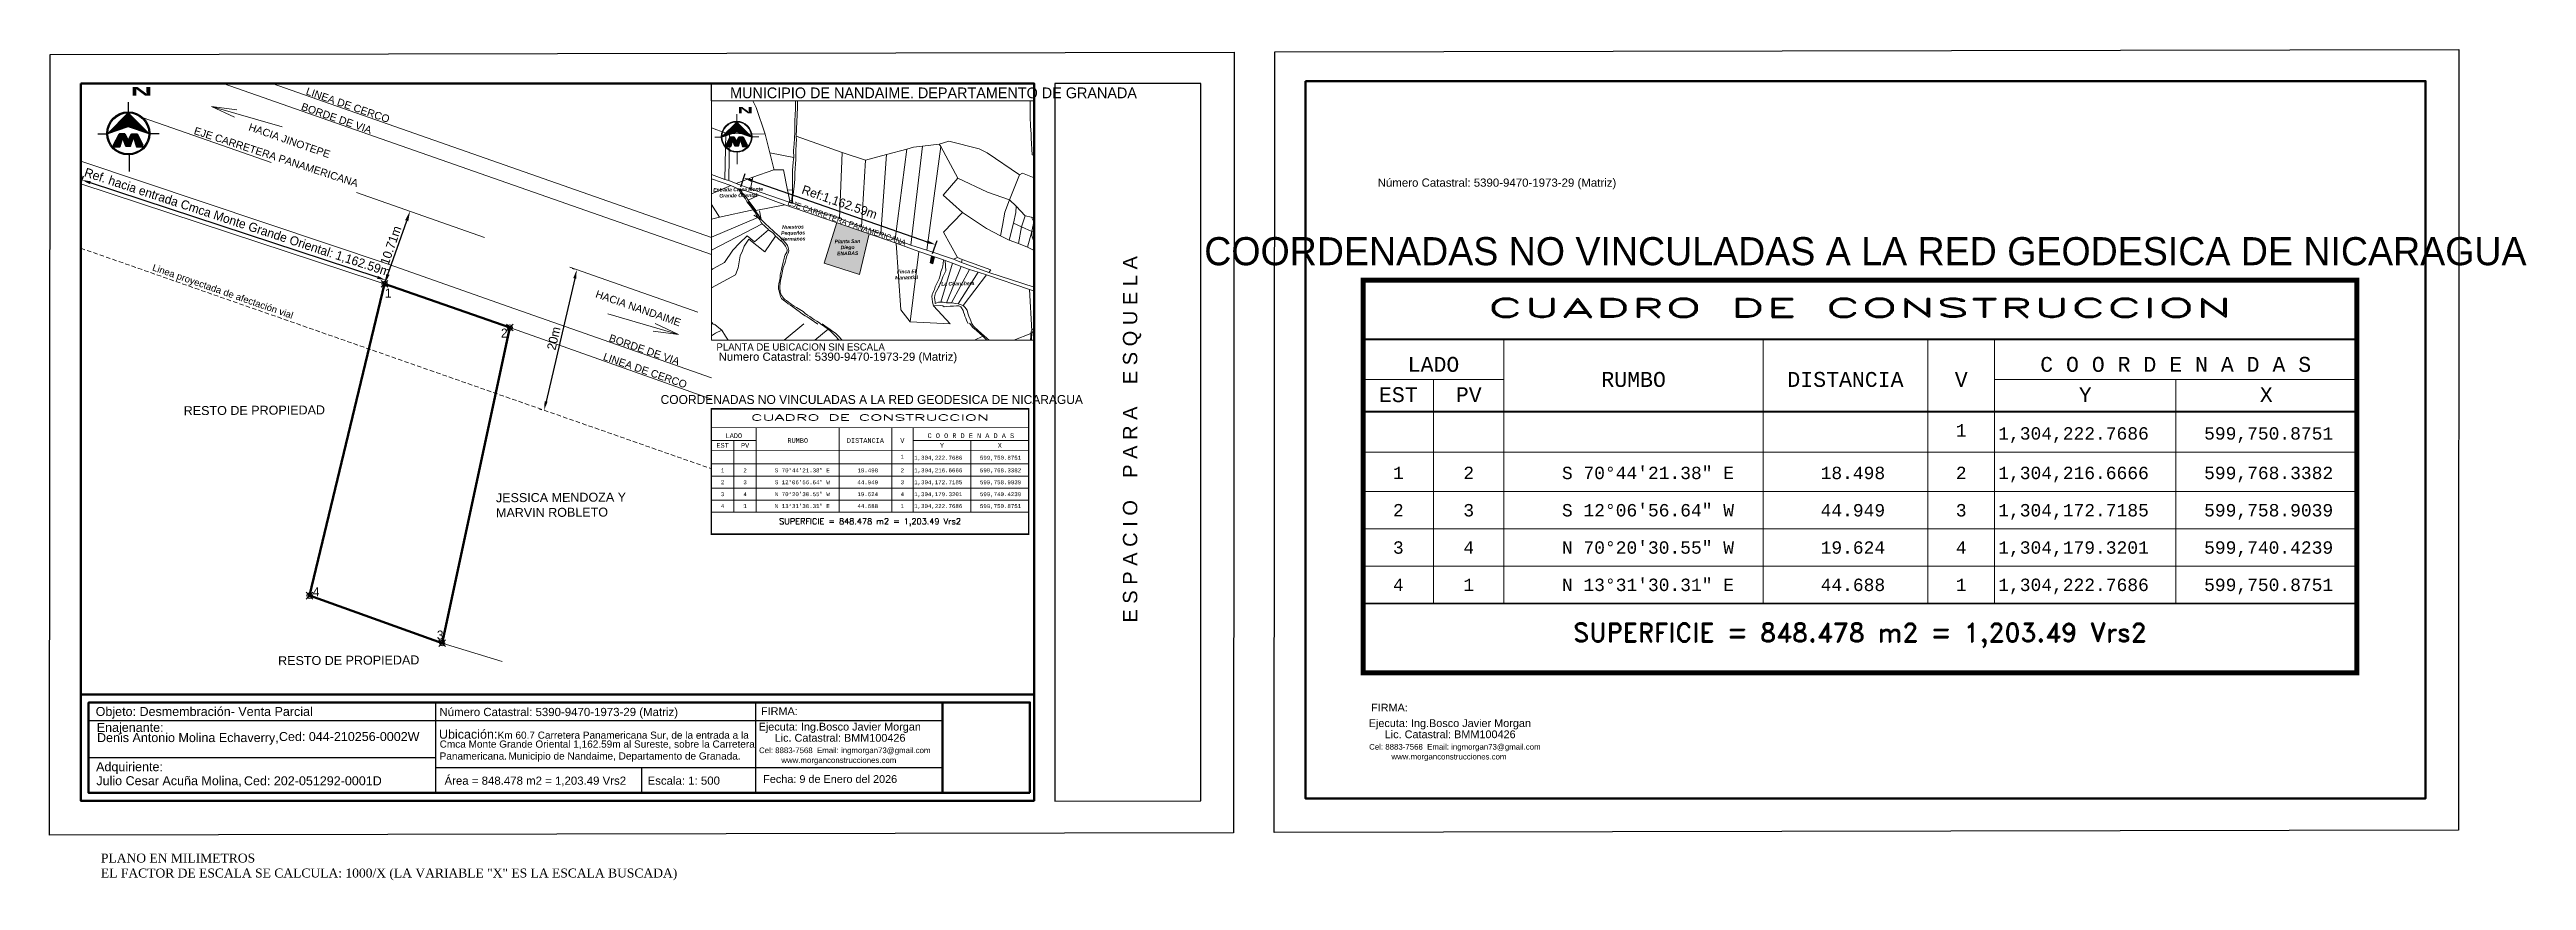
# Paper-space layout 'LAMINA DE TRABAJO' of a CAD drawing. Header units: millimetres. Extents: x 613856 to 614641, y 1317922 to 1320346.
# Drawn here: x 613951 to 614641, y 1320115 to 1320346 of the extents above; entities outside this region: 1.
# The model-space entities are those that its viewports show. They can reach past a viewport. Long polylines and large blocks are cut down to what shows.
import ezdxf
from ezdxf.enums import TextEntityAlignment as Align

# ---------------------------------------------------------------- set-up
doc = ezdxf.new("R2010")
doc.units = ezdxf.units.MM
doc.header["$PDMODE"] = 35
doc.header["$PDSIZE"] = 0.5
doc.linetypes.add('DASHED2', pattern=[0.375, 0.25, -0.125])
doc.linetypes.add('DGN Style 2', pattern=[90.06457, 54.038742, -36.025828])
for name, color, linetype in [('0 - TEXTO', 5, 'Continuous'), ('CVL_CUADCON', 1, 'Continuous'), ('CVL_CUADCON_LIN', 8, 'Continuous'), ('CVL_CUADCON_TIT', 1, 'Continuous'), ('CVL_CUADCON_TX', 2, 'Continuous'), ('NORTE', 1, 'Continuous'), ('TEXTOS', 2, 'Continuous')]:
    doc.layers.add(name, color=color, linetype=linetype)
doc.styles.add('HECTOR LOPEZ', font='arial.ttf')
doc.styles.add('HUECA1', font='HUECA1.shx')
doc.styles.add('LOPEZ', font='TCCM____.TTF')
doc.styles.add('MONOTXT4', font='Monotxt4.shx')
doc.styles.get("Standard").update_dxf_attribs({"font": 'TCCM____.TTF'})
doc.styles.add('Style-ENGINEERING', font='ENGINEERING.shx')
doc.dimstyles.new('COTA PARA REFERENCIA DE CALLES', dxfattribs={"dimtxt": 2.5, "dimasz": 2.8, "dimexe": 1.25, "dimexo": 0.625, "dimtad": 1, "dimtxsty": 'Standard', "dimcen": 2.5, "dimse1": 1, "dimse2": 1, "dimadec": 0, "dimazin": 0, "dimtfac": 1, "dimtmove": 0, "dimatfit": 3, "dimfxl": 1, "dimarcsym": 0})
doc.dimstyles.new('ISO-25', dxfattribs={"dimtxt": 2.5, "dimasz": 2.5, "dimexe": 1.25, "dimexo": 0.625, "dimtad": 1, "dimtxsty": 'Standard', "dimcen": 2.5, "dimadec": 0, "dimazin": 0, "dimtfac": 1, "dimtmove": 0, "dimatfit": 3, "dimfxl": 1, "dimarcsym": 0})

psp = doc.layouts.new('LAMINA DE TRABAJO')

# ---------------------------------------------------------------- texts
at = {"color": 7, "linetype": 'DGN Style 2', "lineweight": 15, "style": 'HECTOR LOPEZ'}
for s, p in [('LINEA DE CERCO', (614021.82587, 1320333.81269, 1.27121)), ('BORDE DE VIA', (614020.49447, 1320329.50889, 1.27121)), ('HACIA JINOTEPE', (614005.83396, 1320323.80847, -551.24902)), ('HACIA NANDAIME', (614102.57553, 1320277.27665, -551.24902)), ('BORDE DE VIA', (614106.33194, 1320265.03503, -552.52023)), ('LINEA DE CERCO', (614104.71849, 1320259.85322))]:
    psp.add_text(s, height=2.0726175, rotation=340.82605201, dxfattribs=at).set_placement(p)
at = {"color": 7, "lineweight": 50}
psp.add_text(' MUNICIPIO DE NANDAIME. DEPARTAMENTO DE GRANADA', height=3, dxfattribs=at).set_placement((614139.18364, 1320332.67755))
at = {"color": 8, "linetype": 'DGN Style 2', "lineweight": 15, "style": 'HECTOR LOPEZ'}
psp.add_text('EJE CARRETERA PANAMERICANA', height=2.0726175, rotation=341.94054192, dxfattribs=at).set_placement((613990.59202, 1320322.76252, 1.27121))
at = {"color": 7, "lineweight": 50}
psp.add_text('EJE CARRETERA PANAMERICANA', height=1.5674749, rotation=340.79538818, dxfattribs=at).set_placement((614156.20619, 1320302.98372, 1.27121))
at = {"color": 7, "linetype": 'DASHED2', "lineweight": 5, "ltscale": 5, "style": 'HECTOR LOPEZ'}
psp.add_text('Linea proyectada de afectación vial', height=1.8884669, rotation=340.82605201, dxfattribs=at).set_placement((613978.99801, 1320284.76508))
at = {"color": 7, "lineweight": 30, "style": 'LOPEZ'}
for s, p in [('1', (614044.01357, 1320276.37384)), ('2', (614076.38923, 1320265.24383)), ('4', (614023.89027, 1320193.10049)), ('3', (614058.50903, 1320181.08805))]:
    psp.add_text(s, height=2.5, dxfattribs=at).set_placement(p, align=Align.BOTTOM_LEFT)
psp.add_text('PLANTA DE UBICACION SIN ESCALA', height=2).set_placement((614136.48768, 1320262.38091))
at = {"color": 7, "lineweight": 30, "style": 'HECTOR LOPEZ'}
for p in [(613987.93718, 1320244.35849), (614014.25773, 1320174.6867)]:
    psp.add_text('RESTO DE PROPIEDAD', height=2.5, rotation=0.33858538, dxfattribs=at).set_placement(p)
at = {"color": 7, "lineweight": 50, "style": 'HECTOR LOPEZ'}
for s, height, p in [('Objeto: Desmembración- Venta Parcial', 2.5, (613963.36954, 1320160.54088)), ('Enajenante:  ', 2.5, (613963.66582, 1320156.10071)), ('Ubicación:', 2.5, (614059.10249, 1320154.20389)), ('Km 60.7 Carretera Panamericana Sur, de la entrada a la', 2, (614075.46902, 1320154.19051)), ('Adquiriente:', 2.5, (613963.4886, 1320145.1398)), ('Área = 848.478 m2 = 1,203.49 Vrs2', 2.2799915, (614060.65825, 1320141.36409)), ('Escala: 1: 500', 2.2799915, (614117.2887, 1320141.37645))]:
    psp.add_text(s, height=height, dxfattribs=at).set_placement(p)
at = {"color": 18, "true_color": 0x000000, "style": 'LOPEZ'}
psp.add_text('1', height=1, dxfattribs=at).set_placement((613856.24824, 1317921.76824), align=Align.BOTTOM_RIGHT)
at = {"color": 18, "lineweight": 25, "true_color": 0x000000, "insert": (613943.2051, 1320335.80185, -0.00559), "char_height": 2.4152709, "width": 102.4143437, "attachment_point": 1}
psp.add_mtext('                            {\\fBaskerville Old Face|b1|i0|c0|p18;\\W2.6;\\T2.05; N}', dxfattribs=at)
at = {"color": 7, "lineweight": 25, "insert": (614120.83599, 1320330.22732), "char_height": 1.7359302, "width": 73.6083686, "attachment_point": 1}
psp.add_mtext('                            {\\fBaskerville Old Face|b1|i0|c0|p18;\\W2.6;\\T2.05; N}', dxfattribs=at)
at = {"color": 7, "lineweight": 50, "char_height": 1, "attachment_point": 5, "rotation": 1.0141598}
for s, insert, width in [('{\\fArial|b1|i1|c0|p34;Entrada Cmca Monte Grande Oriental}', (614142.54674, 1320306.43143), 17.3374311), ('{\\fArial|b1|i1|c0|p34;Nuestros Pequeños Hermanos}', (614157.86641, 1320295.15867), 9.1404831), ('{\\fArial|b1|i1|c0|p34;Planta San Diego ENABAS}', (614173.05317, 1320291.13153), 9.1404831), ('{\\fArial|b1|i1|c0|p34;Finca El Manantial}', (614189.50489, 1320283.55958), 9.1404831), ('{\\fArial|b1|i1|c0|p34;La Chanchera}', (614203.80492, 1320281.02353), 9.1404831)]:
    psp.add_mtext(s, dxfattribs=dict(at, insert=insert, width=width))
at = {"attachment_point": 1, "style": 'Style-ENGINEERING'}
for s, insert, char_height, width in [('{\\fArial|b0|i0|c0|p34;Número Catastral: 5390-9470-1973-29 (Matriz)}', (614320.89734, 1320310.3094), 2.2855641, 112.128045), ('{\\fArial|b0|i0|c0|p34;Numero Catastral: 5390-9470-1973-29 (Matriz)}', (614137.09916, 1320261.8005), 2.2855641, 112.128045), ('{\\fArial|b0|i0|c0|p34;Número Catastral: 5390-9470-1973-29 (Matriz)}', (614059.24018, 1320162.78944), 2.2855641, 112.128045), ('{\\fArial|b0|i0|c0|p34;FIRMA:}', (614148.90539, 1320162.97476), 2.1665243, 84.8973549), ('{\\fArial|b0|i0|c0|p34;FIRMA:}', (614319.05282, 1320163.95135), 2.1665243, 84.8973549), ('{\\fArial|b0|i0|c0|p34;Ejecuta: Ing.Bosco Javier Morgan}', (614148.24954, 1320158.63848), 2.1665243, 84.8973549), ('{\\fArial|b0|i0|c0|p34;Lic. Catastral: BMM100426}', (614152.7159, 1320155.53006), 2.1665243, 84.8973549), ('{\\fArial|b0|i0|c0|p34;Ejecuta: Ing.Bosco Javier Morgan}', (614318.39697, 1320159.61507), 2.1665243, 84.8973549), ('{\\fArial|b0|i0|c0|p34;Lic. Catastral: BMM100426}', (614322.86333, 1320156.50666), 2.1665243, 84.8973549), ('{\\fArial|b0|i0|c0|p34;www.morganconstrucciones.com}', (614154.57714, 1320149.00178), 1.5655876, 84.8973549), ('{\\fArial|b0|i0|c0|p34;www.morganconstrucciones.com}', (614324.72457, 1320149.97837), 1.5655876, 84.8973549), ('{\\fArial|b0|i0|c0|p34;Fecha: 9 de Enero del 2026}', (614149.53485, 1320144.04056), 2.1665243, 84.8973549)]:
    psp.add_mtext(s, dxfattribs=dict(at, insert=insert, char_height=char_height, width=width))
at = {"color": 7, "lineweight": 50, "insert": (614249.85279, 1320162.40036, -17.64987), "char_height": 4, "width": 130.5493861, "attachment_point": 1, "rotation": 90, "style": 'Style-ENGINEERING'}
psp.add_mtext('\\pi24.14048,t56.88384;{\\fArial|b0|i0|c0|p34;E S P A C I O    P A R A    E S Q U E L A}', dxfattribs=at)
at = {"color": 7, "lineweight": 30, "insert": (614074.98429, 1320222.59301), "char_height": 2.5, "width": 46.8255495, "attachment_point": 1, "rotation": 0.33858538, "style": 'HECTOR LOPEZ'}
psp.add_mtext('JESSICA MENDOZA Y MARVIN ROBLETO', dxfattribs=at)
at = {"color": 7, "lineweight": 50, "attachment_point": 1, "style": 'HECTOR LOPEZ'}
for s, insert, char_height, width in [('Denis Antonio Molina Echaverry,', (613963.74739, 1320155.76029), 2.5, 53.4935328), ('Ced: 044-210256-0002W', (614014.46807, 1320156.05062), 2.5, 48.3044829), ('Cmca Monte Grande Oriental 1,162.59m al Sureste, sobre la Carretera Panamericana.', (614059.29939, 1320153.70878), 2, 87.8536391), ('Municipio de Nandaime, Departamento de Granada.', (614078.47879, 1320150.3871), 2, 70.2187561), ('Julio Cesar Acuña Molina,', (613963.55429, 1320143.74274), 2.5, 43.5858263), ('Ced: 202-051292-0001D', (614004.71418, 1320143.72234), 2.5, 48.3044829)]:
    psp.add_mtext(s, dxfattribs=dict(at, insert=insert, char_height=char_height, width=width))
at = {"color": 1, "char_height": 1.5655876, "width": 84.8973549, "attachment_point": 1, "style": 'Style-ENGINEERING'}
for insert in [(614148.37416, 1320151.74762), (614318.52159, 1320152.72422)]:
    psp.add_mtext('{\\fArial|b0|i0|c0|p34;Cel: 8883-7568  Email: ingmorgan73@gmail.com}', dxfattribs=dict(at, insert=insert))
at = {"color": 3, "lineweight": 50, "insert": (613964.83408, 1320126.35273), "char_height": 2.5, "attachment_point": 1, "style": 'HECTOR LOPEZ'}
psp.add_mtext_dynamic_manual_height_columns('{\\fBook Antiqua|b0|i0|c0|p18;\\PPLANO EN MILIMETROS\\PEL FACTOR DE ESCALA SE CALCULA: 1000/X (LA VARIABLE "X" ES LA ESCALA BUSCADA)}', width=262.85, gutter_width=12.5, heights=[0], dxfattribs=at)
at = {"layer": '0 - TEXTO', "transparency": 33554687}
for height, p in [(7.8276672, (614456.90545, 1320286.14833)), (2.5, (614179.80385, 1320247.47092))]:
    psp.add_text('COORDENADAS NO VINCULADAS A LA RED GEODESICA DE NICARAGUA', height=height, dxfattribs=at).set_placement(p, align=Align.CENTER)
at = {"layer": 'CVL_CUADCON_TIT', "color": 7, "lineweight": 0, "style": 'HUECA1', "width": 1.758658}
for height, p, p2 in [(5.1971657, (614351.49463, 1320271.67832), (614559.28771, 1320271.67832)), (1.6598706, (614146.13774, 1320242.84948), (614212.50269, 1320242.84948))]:
    psp.add_text('CUADRO DE CONSTRUCCION', height=height, dxfattribs=at).set_placement(p, p2, align=Align.FIT)
at = {"layer": 'CVL_CUADCON_TIT', "color": 7, "lineweight": 0, "style": 'MONOTXT4'}
for s, height, p in [('LADO', 4.157733, (614336.4575, 1320256.44023)), ('C O O R D E N A D A S', 4.1577326, (614543.44329, 1320256.44023)), ('EST', 4.157733, (614326.65218, 1320248.00003)), ('PV', 4.157733, (614346.29747, 1320248.00003)), ('Y', 4.15773, (614518.21971, 1320248.00003)), ('X', 4.15773, (614568.70151, 1320248.00003)), ('LADO', 1.327896, (614141.33519, 1320237.98274)), ('C O O R D E N A D A S', 1.3278965, (614207.4423, 1320237.98274)), ('EST', 1.327896, (614138.20356, 1320235.28711)), ('PV', 1.327896, (614144.47787, 1320235.28711)), ('Y', 1.3279, (614199.38639, 1320235.28711)), ('X', 1.3279, (614215.50927, 1320235.28711))]:
    psp.add_text(s, height=height, dxfattribs=at).set_placement(p, align=Align.CENTER)
at = {"layer": 'CVL_CUADCON_TIT', "color": 7, "lineweight": 0}
for s, height, style, p in [('RUMBO', 4.157733, 'MONOTXT4', (614392.27506, 1320254.31979)), ('DISTANCIA', 4.157733, 'MONOTXT4', (614451.34951, 1320254.31979)), ('V', 4.15773, 'MONOTXT4', (614483.64123, 1320254.31979)), ('RUMBO', 1.327896, 'MONOTXT4', (614159.1622, 1320237.30552)), ('DISTANCIA', 1.327896, 'MONOTXT4', (614178.02939, 1320237.30552)), ('V', 1.3279, 'MONOTXT4', (614188.34272, 1320237.30552)), ('SUPERFICIE = 848.478 m2 = 1,203.49 Vrs2', 1.6598706, 'HUECA1', (614179.32022, 1320214.52435)), ('SUPERFICIE = 848.478 m2 = 1,203.49 Vrs2', 5.1971657, 'HUECA1', (614455.39117, 1320182.99042))]:
    psp.add_text(s, height=height, dxfattribs=dict(at, style=style)).set_placement(p, align=Align.MIDDLE)
at = {"layer": 'CVL_CUADCON_TX', "color": 7, "lineweight": 0, "style": 'MONOTXT4'}
for s, height, p in [('1', 3.46478, (614483.62738, 1320238.40953)), ('1', 1.10658, (614188.33829, 1320232.2241)), ('2', 1.10658, (614138.20356, 1320225.111)), ('1', 1.10658, (614138.20356, 1320228.43074)), ('3', 1.10658, (614144.47179, 1320225.111)), ('2', 1.10658, (614144.47179, 1320228.43074)), ('3', 1.10658, (614188.33829, 1320225.111)), ('2', 1.10658, (614188.33829, 1320228.43074)), ('1', 3.46478, (614326.65218, 1320226.53228)), ('2', 3.46478, (614346.27841, 1320226.53228)), ('2', 3.46478, (614483.62738, 1320226.53228)), ('4', 1.10658, (614138.20356, 1320218.47152)), ('3', 1.10658, (614138.20356, 1320221.79126)), ('4', 1.10658, (614144.47179, 1320221.79126)), ('1', 1.10658, (614144.47179, 1320218.47152)), ('4', 1.10658, (614188.33829, 1320221.79126)), ('1', 1.10658, (614188.33829, 1320218.47152)), ('2', 3.46478, (614326.65218, 1320216.13794)), ('3', 3.46478, (614346.27841, 1320216.13794)), ('3', 3.46478, (614483.62738, 1320216.13794)), ('3', 3.46478, (614326.65218, 1320205.74361)), ('4', 3.46478, (614346.27841, 1320205.74361)), ('4', 3.46478, (614483.62738, 1320205.74361)), ('4', 3.46478, (614326.65218, 1320195.34928)), ('1', 3.46478, (614346.27841, 1320195.34928)), ('1', 3.46478, (614483.62738, 1320195.34928))]:
    psp.add_text(s, height=height, dxfattribs=at).set_placement(p, align=Align.CENTER)
for s, height, p in [('1,304,222.7686', 3.4647772, (614493.96627, 1320237.54334)), ('599,750.8751', 3.4647772, (614551.37763, 1320237.54334)), ('1,304,222.7686', 1.1065804, (614191.64033, 1320231.94745)), ('599,750.8751', 1.1065804, (614209.97637, 1320231.94745)), ('S 70%%d44\'21.38" E', 1.1065804, (614152.77723, 1320228.43074)), ('S 12%%d06\'56.64" W', 1.1065804, (614152.77723, 1320225.111)), ('44.949', 1.10658, (614175.81623, 1320225.111)), ('18.498', 1.10658, (614175.81623, 1320228.43074)), ('1,304,216.6666', 1.1065804, (614191.64033, 1320228.43074)), ('1,304,172.7185', 1.1065804, (614191.64033, 1320225.111)), ('599,768.3382', 1.1065804, (614209.97637, 1320228.43074)), ('599,758.9039', 1.1065804, (614209.97637, 1320225.111)), ('S 70%%d44\'21.38" E', 3.4647772, (614372.2833, 1320226.53228)), ('18.498', 3.464777, (614444.41996, 1320226.53228)), ('1,304,216.6666', 3.4647772, (614493.96627, 1320226.53228)), ('599,768.3382', 3.4647772, (614551.37763, 1320226.53228)), ('N 70%%d20\'30.55" W', 1.1065804, (614152.77723, 1320221.79126)), ('N 13%%d31\'30.31" E', 1.1065804, (614152.77723, 1320218.47152)), ('44.688', 1.10658, (614175.81623, 1320218.47152)), ('19.624', 1.10658, (614175.81623, 1320221.79126)), ('1,304,179.3201', 1.1065804, (614191.64033, 1320221.79126)), ('1,304,222.7686', 1.1065804, (614191.64033, 1320218.47152)), ('599,740.4239', 1.1065804, (614209.97637, 1320221.79126)), ('599,750.8751', 1.1065804, (614209.97637, 1320218.47152)), ('S 12%%d06\'56.64" W', 3.4647772, (614372.2833, 1320216.13794)), ('44.949', 3.464777, (614444.41996, 1320216.13794)), ('1,304,172.7185', 3.4647772, (614493.96627, 1320216.13794)), ('599,758.9039', 3.4647772, (614551.37763, 1320216.13794)), ('N 70%%d20\'30.55" W', 3.4647772, (614372.2833, 1320205.74361)), ('19.624', 3.464777, (614444.41996, 1320205.74361)), ('1,304,179.3201', 3.4647772, (614493.96627, 1320205.74361)), ('599,740.4239', 3.4647772, (614551.37763, 1320205.74361)), ('N 13%%d31\'30.31" E', 3.4647772, (614372.2833, 1320195.34928)), ('44.688', 3.464777, (614444.41996, 1320195.34928)), ('1,304,222.7686', 3.4647772, (614493.96627, 1320195.34928)), ('599,750.8751', 3.4647772, (614551.37763, 1320195.34928))]:
    psp.add_text(s, height=height, dxfattribs=at).set_placement(p)

msp = doc.modelspace()

# ---------------------------------------------------------------- blocks, each defined once
blk = doc.blocks.new('*D317')
at = {"color": 0, "lineweight": -2, "transparency": 16777216}
blk.add_line((614044.88, 1320283.6), (614050.11, 1320298.54), dxfattribs=at)
at = {"color": 0, "lineweight": 13, "transparency": 16777216}
for points in [[(614049.67, 1320298.7), (614050.55, 1320298.39), (614051.03, 1320301.19)], [(614044.44, 1320283.76), (614045.32, 1320283.45), (614043.95, 1320280.96)]]:
    blk.add_solid(points, dxfattribs=at)
at = {"layer": 'Defpoints', "color": 0, "lineweight": 13, "transparency": 16777216}
for p in [(614051.02, 1320301.19, 1.27), (614051.03, 1320301.19), (614043.94, 1320280.96)]:
    blk.add_point(p, dxfattribs=at)
at = {"color": 0, "lineweight": 13, "transparency": 16777216, "insert": (614045.69, 1320291.7), "char_height": 2.5, "attachment_point": 5, "rotation": 70.70919}
blk.add_mtext('10.71m', dxfattribs=at)
blk = doc.blocks.new('*D321')
at = {"color": 0, "lineweight": -2, "transparency": 16777216}
for p, q in [((614143.25, 1320308.03), (614144.52, 1320311.7)), ((614146.47, 1320309.69), (614195.22, 1320292.7)), ((614196.72, 1320289.39), (614198, 1320293.06))]:
    blk.add_line(p, q, dxfattribs=at)
at = {"color": 0, "lineweight": 13, "transparency": 16777216}
for points in [[(614146.61, 1320310.09), (614146.34, 1320309.3), (614144.11, 1320310.52)], [(614195.36, 1320293.1), (614195.09, 1320292.31), (614197.59, 1320291.88)]]:
    blk.add_solid(points, dxfattribs=at)
at = {"layer": 'Defpoints', "color": 0, "lineweight": 13, "transparency": 16777216}
for p in [(614143.04, 1320307.44), (614196.51, 1320288.8), (614197.59, 1320291.88)]:
    blk.add_point(p, dxfattribs=at)
at = {"color": 0, "lineweight": 13, "transparency": 16777216, "insert": (614170.74, 1320303.55), "char_height": 2.5, "attachment_point": 5, "rotation": 340.78558}
blk.add_mtext('Ref:1,162.59m', dxfattribs=at)
blk = doc.blocks.new('*D322')
at = {"color": 0, "lineweight": -2, "transparency": 16777216}
for p, q in [((613959.39, 1320309.47), (613959.93, 1320311.1)), ((614041.91, 1320282.79), (613961.91, 1320309.13)), ((614044.14, 1320281.56), (614044.68, 1320283.19))]:
    blk.add_line(p, q, dxfattribs=at)
at = {"color": 0, "lineweight": 13, "transparency": 16777216}
for points in [[(613962.04, 1320309.53), (613961.78, 1320308.73), (613959.54, 1320309.91)], [(614042.04, 1320283.18), (614041.78, 1320282.39), (614044.28, 1320282)]]:
    blk.add_solid(points, dxfattribs=at)
at = {"layer": 'Defpoints', "color": 0, "lineweight": 13, "transparency": 16777216}
for p in [(613959.19, 1320308.87), (613959.54, 1320309.91), (614043.94, 1320280.96)]:
    blk.add_point(p, dxfattribs=at)
at = {"color": 0, "lineweight": 13, "transparency": 16777216, "insert": (614002.83, 1320297.95), "char_height": 2.5, "attachment_point": 5, "rotation": 341.77255}
blk.add_mtext('Ref. hacia entrada Cmca Monte Grande Oriental: 1,162.59m', dxfattribs=at)
blk = doc.blocks.new('*D323')
at = {"color": 0, "lineweight": -2, "transparency": 16777216}
for p, q in [((614096.96, 1320282.48), (614088.99, 1320248.17)), ((614096.92, 1320285.05), (614096.31, 1320285.19)), ((614087.81, 1320245.88), (614087.2, 1320246.02))]:
    blk.add_line(p, q, dxfattribs=at)
at = {"color": 0, "lineweight": 13, "transparency": 16777216}
for points in [[(614096.56, 1320282.57), (614097.37, 1320282.38), (614097.53, 1320284.91)], [(614088.58, 1320248.27), (614089.39, 1320248.08), (614088.42, 1320245.74)]]:
    blk.add_solid(points, dxfattribs=at)
at = {"layer": 'Defpoints', "color": 0, "lineweight": 13, "transparency": 16777216}
for p in [(614097.53, 1320284.91, 1.27), (614088.42, 1320245.74, -1.1), (614088.42, 1320245.74)]:
    blk.add_point(p, dxfattribs=at)
at = {"color": 0, "lineweight": 13, "transparency": 16777216, "insert": (614091.11, 1320265.76), "char_height": 2.5, "attachment_point": 5, "rotation": 76.91139}
blk.add_mtext('20m', dxfattribs=at)

# ---------------------------------------------------------------- dimensions: what is measured, and where the dimension line sits
at = {"color": 7, "lineweight": 13}
dim = psp.add_linear_dim(base=(613959.53587, 1320309.91217), p1=(614043.94184, 1320280.96365), p2=(613959.19349, 1320308.87249), angle=161.77254796, text='Ref. hacia entrada Cmca Monte Grande Oriental: 1,162.59m', dimstyle='ISO-25', dxfattribs=at)
dim.commit()
dim.dimension.update_dxf_attribs({"geometry": '*D322', "text_midpoint": (614002.14265, 1320295.88115), "dimtype": 161})
dim = psp.add_linear_dim(base=(614197.58558, 1320291.8791), p1=(614143.03956, 1320307.43564), p2=(614196.51224, 1320288.79938), angle=340.78557506, text='Ref:1,162.59m', dimstyle='ISO-25', override={"dimlfac": -22.397184}, dxfattribs=at)
dim.commit()
dim.dimension.update_dxf_attribs({"geometry": '*D321', "text_midpoint": (614170.01955, 1320301.4864), "dimtype": 161})
for p1, p2, distance, text, dimstyle, picture, middle in [((614043.94184, 1320280.96365), (614051.02114, 1320301.18938, 1.27121), -0.01125, '10.71m', 'COTA PARA REFERENCIA DE CALLES', '*D317', (614045.68812, 1320291.70422)), ((614097.52856, 1320284.91109, 1.27121), (614088.42131, 1320245.73974, -1.09745), 0, '20m', 'ISO-25', '*D323', (614091.11328, 1320265.75824))]:
    dim = psp.add_aligned_dim(p1=p1, p2=p2, distance=distance, text=text, dimstyle=dimstyle, dxfattribs=at)
    dim.commit()
    dim.dimension.update_dxf_attribs({"geometry": picture, "text_midpoint": middle})

# ---------------------------------------------------------------- hatches: boundary and pattern name
at = {"lineweight": 13}
h = msp.add_hatch(color=9, dxfattribs=at)
h.dxf.hatch_style = 1
h.paths.add_polyline_path([(614498, 1318662), (614295, 1318732), (614216, 1318479), (614438, 1318409)])
h = msp.add_hatch(color=7, dxfattribs=at)
h.dxf.hatch_style = 1
h.paths.add_polyline_path([(614906, 1318519), (614888, 1318525), (614878, 1318482), (614896, 1318475)])

# ---------------------------------------------------------------- linework, layer by layer
at = {"color": 1, "lineweight": 0}
for p, q in [((614051, 1319495), (614049, 1319534)), ((613602, 1319291), (613359, 1319380)), ((614042, 1319272), (614050, 1319451)), ((614050, 1319451), (614051, 1319495)), ((613596, 1319002), (613602, 1319291)), ((613602, 1319291), (613626, 1319289)), ((613621, 1318995), (613626, 1319289)), ((613626, 1319289), (613848, 1319285)), ((613848, 1319285), (613877, 1319167)), ((614042, 1319272), (614330, 1319170)), ((614936, 1319222), (614830, 1319209)), ((614996, 1319241), (614936, 1319222)), ((614936, 1319222), (614945, 1319207)), ((613634, 1318963), (613279, 1319089)), ((613281, 1319117), (613596, 1319002)), ((613877, 1319167), (614028, 1319138)), ((614330, 1319170), (614313, 1318757)), ((614474, 1319121), (614330, 1319170)), ((614449, 1318705), (614474, 1319121)), ((614474, 1319121), (614606, 1319158)), ((614606, 1319158), (614570, 1318665)), ((614733, 1319191), (614606, 1319158)), ((614660, 1318629), (614733, 1319191)), ((614830, 1319209), (614759, 1318592)), ((614858, 1318560), (614945, 1319207)), ((614945, 1319207), (615052, 1319010)), ((613634, 1318963), (613479, 1318897)), ((613621, 1318995), (613596, 1319002)), ((613668, 1318977), (613621, 1318995)), ((613679, 1318942), (613634, 1318963)), ((613668, 1318977), (613771, 1319015)), ((613757, 1318943), (613668, 1318977)), ((613691, 1318943), (613809, 1318903)), ((613757, 1318943), (613771, 1319015)), ((614004, 1318858), (613757, 1318943)), ((613771, 1319015), (613902, 1319062)), ((613902, 1319062), (613962, 1319061)), ((613962, 1319061), (613988, 1318934)), ((614019, 1318936), (613988, 1318934)), ((613988, 1318934), (614004, 1318858)), ((614961, 1318903), (615052, 1319010)), ((615374, 1318874), (615436, 1319031)), ((615436, 1319031), (615455, 1319040)), ((613564, 1318766), (613166, 1318670)), ((613194, 1318509), (613803, 1318763)), ((613479, 1318897), (613564, 1318766)), ((613564, 1318766), (613773, 1318812)), ((613809, 1318903), (613742, 1318873)), ((613790, 1318807), (613742, 1318873)), ((613972, 1318844), (613790, 1318807)), ((613809, 1318903), (613972, 1318844)), ((614666, 1318604), (613972, 1318844)), ((614004, 1318858), (614015, 1318857)), ((614021, 1318854), (614015, 1318857)), ((614313, 1318757), (614021, 1318854)), ((615080, 1318795), (614961, 1318903)), ((614963, 1318673), (615080, 1318795)), ((615416, 1318834), (615374, 1318874)), ((615399, 1318729), (615415, 1318795)), ((615415, 1318795), (615416, 1318834)), ((615416, 1318834), (615472, 1318775)), ((615472, 1318775), (615450, 1318706)), ((615512, 1318767), (615472, 1318775)), ((615606, 1318743), (615512, 1318767)), ((613279, 1318441), (613830, 1318724)), ((614313, 1318757), (614449, 1318705)), ((614570, 1318665), (614449, 1318705)), ((614570, 1318665), (614660, 1318629)), ((614759, 1318592), (614660, 1318629)), ((614809, 1318552), (614666, 1318604)), ((615049, 1318514), (614963, 1318673)), ((615319, 1318650), (615373, 1318623)), ((615373, 1318623), (615399, 1318729)), ((615373, 1318623), (615430, 1318601)), ((615450, 1318706), (615399, 1318729)), ((615430, 1318601), (615450, 1318706)), ((615513, 1318677), (615450, 1318706)), ((615487, 1318578), (615513, 1318677)), ((615536, 1318555), (615568, 1318653)), ((614809, 1318552), (614755, 1318113)), ((614759, 1318592), (614858, 1318560)), ((614888, 1318525, 276), (614809, 1318552)), ((615024, 1318503), (614858, 1318560)), ((614962, 1318500), (614906, 1318519)), ((615019, 1318479), (614946, 1318235)), ((614973, 1318496), (614962, 1318500)), ((614973, 1318496), (615019, 1318479)), ((614980, 1318232), (615072, 1318459)), ((615072, 1318459), (615019, 1318479)), ((615049, 1318514), (615024, 1318503)), ((615024, 1318503), (615075, 1318483)), ((615079, 1318502), (615049, 1318514)), ((615072, 1318459), (615124, 1318440)), ((615079, 1318502), (615075, 1318483)), ((615075, 1318483), (615246, 1318421)), ((615258, 1318437), (615079, 1318502)), ((615430, 1318601), (615487, 1318578)), ((615487, 1318578), (615536, 1318555)), ((615536, 1318555), (615590, 1318534)), ((615124, 1318440), (615012, 1318232)), ((615054, 1318225), (615178, 1318423)), ((615231, 1318407), (615085, 1318215)), ((615178, 1318423), (615124, 1318440)), ((615178, 1318423), (615231, 1318407)), ((615500, 1318314), (615231, 1318407)), ((615246, 1318421), (615258, 1318437)), ((615625, 1318298), (615246, 1318421)), ((615500, 1318314), (615513, 1318057)), ((615633, 1318264), (615500, 1318314)), ((614899, 1318212), (615004, 1318101)), ((615012, 1318232), (614980, 1318232)), ((615012, 1318232), (615054, 1318225)), ((615085, 1318215), (615054, 1318225)), ((613320, 1317897), (613539, 1318043)), ((613498, 1318124), (613526, 1318097)), ((613578, 1318061), (613539, 1318043)), ((613731, 1317801), (614089, 1318100)), ((613859, 1317748), (614241, 1318066)), ((614178, 1318099), (614129, 1318131)), ((614193, 1318101), (614241, 1318066)), ((614305, 1318004), (614341, 1317965)), ((614755, 1318113), (615004, 1318101)), ((615297, 1317958), (615507, 1318039)), ((615582, 1318105), (615524, 1318054)), ((615655, 1317895), (615524, 1318054))]:
    msp.add_line(p, q, dxfattribs=at)
for points in [[(615648, 1319111), (615602, 1319112), (615517, 1319156), (615510, 1319259), (615509, 1319285), (615505, 1319337), (615503, 1319391), (615503, 1319476), (615507, 1319519), (615504, 1319550), (615480, 1319641), (615466, 1319687), (615437, 1319759), (615412, 1319817), (615249, 1319777), (615070, 1320050), (615059, 1320074), (615047, 1320108), (615039, 1320130), (615027, 1320164), (615008, 1320169), (614866, 1320181), (614843, 1320380)], [(613719, 1319593), (613792, 1319451), (613848, 1319285)], [(614028, 1319138), (614025, 1319183), (614030, 1319223), (614031, 1319257), (614033, 1319299), (614033, 1319331), (614033, 1319366), (614036, 1319406), (614037, 1319441), (614037, 1319468), (614037, 1319494), (614036, 1319528)], [(614021, 1318854), (614020, 1318867), (614020, 1318886), (614023, 1318907), (614025, 1318926), (614027, 1318940), (614030, 1318959), (614032, 1318982), (614033, 1319002), (614033, 1319021), (614033, 1319043), (614036, 1319069), (614037, 1319099), (614039, 1319125), (614040, 1319157), (614040, 1319190), (614042, 1319211), (614042, 1319229), (614043, 1319245), (614042, 1319272)], [(615436, 1319031), (615235, 1319167), (615185, 1319193), (614996, 1319241)], [(613877, 1319167), (613903, 1319068), (613902, 1319062)], [(614028, 1319138), (614026, 1319129), (614023, 1319107), (614022, 1319084), (614019, 1319057), (614018, 1319043), (614019, 1319027), (614019, 1319008), (614019, 1318995), (614020, 1318984), (614019, 1318966), (614019, 1318956), (614019, 1318936), (614019, 1318936)], [(614733, 1319191), (614774, 1319203), (614830, 1319209)], [(613773, 1318812), (613757, 1318834), (613743, 1318852), (613734, 1318864), (613725, 1318881), (613718, 1318891), (613705, 1318907), (613695, 1318918), (613687, 1318932), (613679, 1318942)], [(613742, 1318873), (613732, 1318888), (613725, 1318895), (613719, 1318903), (613713, 1318910), (613705, 1318918), (613691, 1318943)], [(614015, 1318857), (614014, 1318870), (614017, 1318906), (614018, 1318920), (614019, 1318936)], [(615052, 1319010), (615238, 1318922), (615374, 1318874)], [(615455, 1319040), (615572, 1318993), (615572, 1318982), (615613, 1318965)], [(613803, 1318763), (613795, 1318777), (613791, 1318785), (613788, 1318793), (613781, 1318801), (613773, 1318812)], [(613790, 1318807), (613795, 1318796), (613803, 1318785), (613816, 1318765), (613824, 1318752), (613841, 1318734), (613856, 1318719), (613867, 1318709), (613881, 1318696), (613892, 1318686), (613907, 1318673), (613921, 1318660), (613940, 1318644), (613951, 1318631), (613962, 1318620), (613972, 1318609), (613978, 1318603), (613987, 1318590), (613993, 1318577), (613995, 1318569), (613996, 1318556), (613992, 1318541), (613985, 1318529), (613982, 1318518), (613980, 1318508), (613975, 1318492), (613972, 1318477), (613960, 1318452), (613952, 1318409), (613949, 1318387), (613945, 1318371), (613942, 1318354), (613940, 1318333), (613940, 1318321), (613942, 1318307), (613943, 1318298), (613946, 1318287), (613951, 1318278), (613955, 1318272), (613957, 1318268), (613964, 1318259), (613973, 1318251), (613982, 1318245), (613991, 1318238), (614002, 1318230), (614011, 1318224), (614030, 1318210), (614044, 1318202), (614075, 1318183), (614086, 1318178), (614098, 1318164), (614112, 1318155), (614128, 1318145), (614144, 1318133), (614157, 1318126), (614170, 1318117), (614187, 1318107), (614197, 1318099)], [(613830, 1318724), (613823, 1318733), (613819, 1318740), (613814, 1318749), (613808, 1318758), (613803, 1318763)], [(615319, 1318650), (615230, 1318695), (615080, 1318795)], [(615374, 1318874), (615346, 1318798), (615331, 1318715), (615319, 1318650)], [(615512, 1318767), (615527, 1318736), (615513, 1318677)], [(613416, 1318391), (613472, 1318419), (613522, 1318443), (613594, 1318483), (613647, 1318559), (613688, 1318603), (613735, 1318649), (613782, 1318611), (613870, 1318686)], [(613452, 1318292), (613663, 1318406), (613680, 1318450), (613692, 1318524), (613706, 1318555), (613717, 1318584), (613747, 1318629), (613847, 1318550), (613913, 1318647)], [(613870, 1318686), (613864, 1318693), (613855, 1318701), (613845, 1318711), (613830, 1318724)], [(613913, 1318647), (613902, 1318661), (613898, 1318666), (613887, 1318675), (613878, 1318680), (613870, 1318686)], [(614129, 1318131), (614111, 1318144), (614099, 1318150), (614088, 1318157), (614071, 1318168), (614060, 1318177), (614046, 1318188), (614021, 1318206), (614007, 1318216), (613993, 1318226), (613977, 1318237), (613963, 1318247), (613951, 1318258), (613945, 1318271), (613940, 1318287), (613935, 1318307), (613932, 1318317), (613931, 1318332), (613933, 1318352), (613939, 1318374), (613941, 1318392), (613943, 1318407), (613946, 1318422), (613950, 1318440), (613954, 1318460), (613958, 1318475), (613961, 1318486), (613964, 1318501), (613966, 1318507), (613970, 1318521), (613973, 1318530), (613977, 1318537), (613983, 1318547), (613985, 1318557), (613985, 1318561), (613985, 1318565), (613982, 1318573), (613975, 1318584), (613965, 1318599), (613954, 1318611), (613936, 1318626), (613925, 1318636), (613913, 1318647)], [(614295, 1318732), (614216, 1318479), (614438, 1318409), (614498, 1318662)], [(614666, 1318604), (614696, 1318187), (614755, 1318113)], [(615568, 1318653), (615556, 1318662), (615551, 1318667), (615544, 1318670), (615533, 1318674), (615513, 1318677)], [(615589, 1318528), (615590, 1318534), (615583, 1318545), (615574, 1318557), (615567, 1318572), (615558, 1318587), (615550, 1318602), (615545, 1318610), (615533, 1318617), (615522, 1318626), (615515, 1318644), (615513, 1318653), (615513, 1318677)], [(614962, 1318500), (614961, 1318474), (614958, 1318462), (614953, 1318445), (614945, 1318425), (614942, 1318401), (614935, 1318382), (614927, 1318364), (614917, 1318343), (614911, 1318331), (614905, 1318315), (614899, 1318301), (614896, 1318291), (614892, 1318283), (614890, 1318269), (614891, 1318256), (614893, 1318235), (614899, 1318212)], [(614910, 1318228), (614910, 1318238), (614908, 1318250), (614906, 1318264), (614909, 1318278), (614912, 1318294), (614921, 1318309), (614928, 1318323), (614932, 1318329), (614936, 1318336), (614936, 1318336), (614939, 1318346), (614942, 1318351), (614947, 1318362), (614952, 1318375), (614959, 1318394), (614966, 1318410), (614976, 1318432), (614973, 1318496)], [(615116, 1318102), (615108, 1318116), (615101, 1318135), (615096, 1318149), (615093, 1318159), (615088, 1318173), (615084, 1318184), (615074, 1318201), (615071, 1318206), (615059, 1318212), (615043, 1318212), (615025, 1318211), (615004, 1318211), (614981, 1318209), (614967, 1318206), (614959, 1318213), (614945, 1318215), (614899, 1318212)], [(614946, 1318235), (614938, 1318235), (614930, 1318235), (614920, 1318232), (614910, 1318228)], [(614946, 1318235), (614952, 1318235), (614960, 1318236), (614980, 1318232)], [(615085, 1318215), (615095, 1318205), (615110, 1318185), (615115, 1318166), (615120, 1318148), (615129, 1318130), (615140, 1318102)], [(615507, 1318039), (615510, 1318050), (615516, 1318064), (615531, 1318073), (615546, 1318084), (615636, 1318169)], [(613532, 1318099), (613548, 1318084), (613578, 1318061)], [(613578, 1318061), (613601, 1318024), (613643, 1317957), (613677, 1317892)], [(614305, 1318004), (614108, 1317859), (614133, 1317823)], [(614205, 1318101), (614222, 1318087), (614246, 1318071), (614272, 1318052), (614287, 1318041), (614306, 1318024), (614327, 1318001), (614342, 1317982), (614355, 1317963), (614366, 1317947), (614376, 1317924), (614393, 1317892), (614406, 1317863), (614420, 1317822), (614433, 1317791), (614446, 1317764), (614459, 1317742), (614465, 1317733)], [(614241, 1318066), (614258, 1318052), (614274, 1318037), (614289, 1318022), (614305, 1318004)], [(614916, 1317861), (615041, 1317943), (615207, 1318023)], [(615125, 1318104), (615146, 1318078), (615168, 1318059), (615207, 1318023)], [(615138, 1318104), (615149, 1318086), (615181, 1318057), (615233, 1318010), (615297, 1317958)], [(615207, 1318023), (615235, 1317997), (615252, 1317979), (615263, 1317965), (615277, 1317955), (615298, 1317945), (615321, 1317930), (615336, 1317916), (615348, 1317899), (615361, 1317885)], [(615524, 1318054), (615516, 1318046), (615514, 1318036), (615512, 1318012), (615511, 1317995), (615510, 1317978), (615508, 1317953), (615506, 1317935), (615504, 1317915), (615502, 1317893), (615501, 1317871), (615471, 1317838)], [(615498, 1317981), (615502, 1317994), (615507, 1318013), (615507, 1318029), (615507, 1318039)]]:
    msp.add_lwpolyline(points, dxfattribs=at)
at = {"color": 7, "lineweight": 0, "elevation": 276}
msp.add_lwpolyline([(614888, 1318525), (614906, 1318519), (614896, 1318475), (614878, 1318482), (614888, 1318525)], dxfattribs=at)

# ---------------------------------------------------------------- hatches: boundary and pattern name
at = {"layer": 'TEXTOS'}
h = psp.add_hatch(color=7, dxfattribs=at)
h.dxf.hatch_style = 1
h.paths.add_polyline_path([(613972.45742, 1320324.80007), (613978.16463, 1320322.85982), (613972.46564, 1320328.5986), (613966.73707, 1320322.8802)])
h = psp.add_hatch(color=5, dxfattribs=at)
h.dxf.hatch_style = 1
h.paths.add_polyline_path([(613968.38129, 1320319.70544), (613970.13582, 1320319.70544), (613970.89808, 1320322.13983), (613971.76439, 1320319.70544), (613973.09573, 1320319.70544), (613973.96204, 1320322.13983), (613974.7243, 1320319.70544), (613976.47883, 1320319.70544), (613974.91601, 1320322.66088), (613973.37358, 1320322.71385), (613972.4466, 1320321.00212), (613971.51534, 1320322.66088), (613969.94411, 1320322.66088)])
h = psp.add_hatch(color=5, dxfattribs=at)
h.dxf.hatch_style = 1
h.paths.add_polyline_path([(613970.85232, 1320321.72562), (613971.79909, 1320319.35268), (613971.77575, 1320319.70544), (613971.76439, 1320319.70544), (613970.89808, 1320322.13983), (613970.21423, 1320319.95585), (613970.14588, 1320319.72502), (613970.14195, 1320319.72502), (613970.13582, 1320319.70544), (613968.39135, 1320319.70544), (613968.39135, 1320319.11429), (613970.13136, 1320319.11429)])
h.paths.add_polyline_path([(613973.10579, 1320319.72502), (613973.10269, 1320319.72502), (613973.09573, 1320319.70544), (613972.45666, 1320319.70544), (613972.45666, 1320319.35268), (613973.11308, 1320319.35268)])
h.paths.add_polyline_path([(613972.45666, 1320319.70544), (613971.77575, 1320319.70544), (613971.79909, 1320319.35268), (613972.45666, 1320319.35268)])
h.paths.add_polyline_path([(613973.96553, 1320321.72562), (613974.74888, 1320319.11429), (613976.48889, 1320319.11429), (613976.48889, 1320319.70544), (613974.7243, 1320319.70544), (613973.96349, 1320322.13521), (613973.10579, 1320319.72502), (613973.11308, 1320319.35268)])
at = {"layer": 'TEXTOS', "true_color": 0x000000}
h = psp.add_hatch(color=18, dxfattribs=at)
h.dxf.hatch_style = 1
h.paths.add_polyline_path([(614142.13102, 1320323.32573), (614146.23297, 1320321.93122), (614142.13692, 1320326.05586), (614138.01962, 1320321.94586)])
at = {"layer": 'TEXTOS'}
h = psp.add_hatch(color=5, dxfattribs=at)
h.dxf.hatch_style = 1
h.paths.add_polyline_path([(614139.20138, 1320319.66406), (614140.46241, 1320319.66406), (614141.01027, 1320321.41373), (614141.63292, 1320319.66406), (614142.58979, 1320319.66406), (614143.21243, 1320321.41373), (614143.76029, 1320319.66406), (614145.02133, 1320319.66406), (614143.89808, 1320321.78823), (614142.78949, 1320321.8263), (614142.12324, 1320320.59602), (614141.45392, 1320321.78823), (614140.32462, 1320321.78823)])
h = psp.add_hatch(color=5, dxfattribs=at)
h.dxf.hatch_style = 1
h.paths.add_polyline_path([(614140.97738, 1320321.11603), (614141.65785, 1320319.41052), (614141.64108, 1320319.66406), (614141.63292, 1320319.66406), (614141.01027, 1320321.41373), (614140.51877, 1320319.84404), (614140.46964, 1320319.67814), (614140.46682, 1320319.67814), (614140.46241, 1320319.66406), (614139.20861, 1320319.66406), (614139.20861, 1320319.23918), (614140.4592, 1320319.23918)])
h.paths.add_polyline_path([(614142.59702, 1320319.67814), (614142.5948, 1320319.67814), (614142.58979, 1320319.66406), (614142.13047, 1320319.66406), (614142.13047, 1320319.41052), (614142.60226, 1320319.41052)])
h.paths.add_polyline_path([(614142.13047, 1320319.66406), (614141.64108, 1320319.66406), (614141.65785, 1320319.41052), (614142.13047, 1320319.41052)])
h.paths.add_polyline_path([(614143.21494, 1320321.11603), (614143.77796, 1320319.23918), (614145.02856, 1320319.23918), (614145.02856, 1320319.66406), (614143.76029, 1320319.66406), (614143.21347, 1320321.41041), (614142.59702, 1320319.67814), (614142.60226, 1320319.41052)])

# ---------------------------------------------------------------- linework, layer by layer
at = {"color": 5}
for p, q in [((613970.85232, 1320321.72562, -0.00559), (613970.13136, 1320319.11429, -0.00559)), ((613973.347, 1320322.73343, -0.00559), (613974.89806, 1320322.73343, -0.00559)), ((614142.77039, 1320321.84037, -0.00267), (614143.88518, 1320321.84037, -0.00267)), ((613971.2887, 1320320.9899, -0.00559), (613973.54009, 1320320.9899, -0.00559)), ((614140.97738, 1320321.11603, -0.00267), (614140.4592, 1320319.23918, -0.00267)), ((614141.29102, 1320320.58724, -0.00267), (614142.90917, 1320320.58724, -0.00267))]:
    psp.add_line(p, q, dxfattribs=at)
at = {"color": 7, "linetype": 'DASHED2', "lineweight": 5, "ltscale": 5}
psp.add_line((613959.19349, 1320290.89526, 1.70488), (614135.07194, 1320229.43881, -2.10908), dxfattribs=at)
at = {"color": 7, "lineweight": 0}
for p, q in [((614043.0076, 1320281.89789), (614044.87931, 1320280.02618)), ((614043.0076, 1320280.02618), (614044.87931, 1320281.89789)), ((614077.93366, 1320269.69382), (614079.80538, 1320267.82211)), ((614077.93366, 1320267.82211), (614079.80538, 1320269.69382)), ((614022.10522, 1320195.00082), (614023.97693, 1320193.12911)), ((614022.10522, 1320193.12911), (614023.97693, 1320195.00082)), ((614059.06512, 1320181.79769), (614060.93683, 1320179.92597)), ((614059.06512, 1320179.92597), (614060.93683, 1320181.79769))]:
    psp.add_line(p, q, dxfattribs=at)
at = {"color": 18, "true_color": 0x000000}
for p, q in [((614058.13799, 1320164.27286), (614058.13799, 1320139.10746)), ((614147.42629, 1320164.28656), (614147.42629, 1320139.12116)), ((613961.53955, 1320159.24836), (614147.42629, 1320159.24836)), ((614147.42629, 1320159.24836), (614199.49681, 1320159.24836)), ((614058.13799, 1320146.18517), (614199.49681, 1320146.18517)), ((614115.56977, 1320146.18517), (614115.56977, 1320139.11627))]:
    psp.add_line(p, q, dxfattribs=at)
at = {"lineweight": 50}
psp.add_line((614199.49681, 1320163.88388), (614199.50061, 1320139.12914), dxfattribs=at)
at = {"color": 4}
for points in [[(613950.63615, 1320344.9036), (614280.85435, 1320345.56274), (614280.72261, 1320128.01228), (613950.50441, 1320127.35315)], [(614292.18017, 1320345.58535), (614622.39837, 1320346.24448), (614622.26663, 1320128.69402), (614292.04843, 1320128.03489)]]:
    psp.add_lwpolyline(points, close=True, dxfattribs=at)
at = {"color": 7, "lineweight": 53}
for points in [[(613959.19349, 1320336.79887), (614225.07194, 1320336.79887), (614225.07194, 1320136.91619), (613959.19349, 1320136.91619)], [(614300.73751, 1320337.48061), (614613.13622, 1320337.48061), (614613.13622, 1320137.53844), (614300.73751, 1320137.53844)]]:
    psp.add_lwpolyline(points, close=True, dxfattribs=at)
at = {"color": 1, "linetype": 'ByBlock', "lineweight": 15}
for points, elevation in [([(613998.87983, 1320336.79887), (614135.07194, 1320289.1296)], 0.92324), ([(614012.56884, 1320336.79887), (614135.07194, 1320293.88424)], 3.16038), ([(613959.19349, 1320315.11997), (614044.95633, 1320286.47489), (614080.25499, 1320274.03344), (614135.07194, 1320254.75109)], -552.52023), ([(614079.31325, 1320268.60157), (614135.07194, 1320248.81665)], -0.75738), ([(614060.00176, 1320180.86261), (614076.72902, 1320175.68006)], -8.08372)]:
    psp.add_lwpolyline(points, dxfattribs=dict(at, elevation=elevation))
at = {"color": 7}
for points in [[(614135.07194, 1320331.92462), (614135.07194, 1320336.79887)], [(614230.90128, 1320136.7689), (614271.5922, 1320136.8567), (614271.5922, 1320336.79887), (614230.90071, 1320336.79887), (614230.90128, 1320136.7689)]]:
    psp.add_lwpolyline(points, dxfattribs=at)
at = {"color": 7, "lineweight": 13}
for points in [[(614015.33746, 1320324.72909), (613995.63861, 1320330.36068), (614002.72193, 1320329.48236)], [(614015.33746, 1320324.72909), (613995.63861, 1320330.36068), (614002.11583, 1320327.36226)], [(614149.00491, 1320298.92805), (614145.37141, 1320303.77232)], [(614149.00491, 1320298.92805), (614148.48473, 1320301.2976)], [(614149.00491, 1320298.92805), (614146.8757, 1320300.09073)], [(614106.24041, 1320272.63156), (614125.8941, 1320266.84437), (614118.81795, 1320267.77868)], [(614106.24041, 1320272.63156), (614125.8941, 1320266.84437), (614119.4408, 1320269.89392)]]:
    psp.add_lwpolyline(points, dxfattribs=at)
at = {"color": 5}
for points, elevation in [([(613971.4966, 1320322.73343), (613969.98218, 1320322.73343), (613968.39135, 1320319.72502), (613970.14588, 1320319.72502), (613970.88552, 1320322.22295), (613971.77445, 1320319.72502), (613973.10579, 1320319.72502)], -0.00559), ([(613970.86671, 1320322.15941), (613970.14588, 1320319.72502), (613968.39135, 1320319.72502), (613969.98218, 1320322.73343), (613971.4966, 1320322.73343), (613972.44012, 1320320.9899), (613973.347, 1320322.73343), (613974.89806, 1320322.73343), (613976.48889, 1320319.72502), (613974.73436, 1320319.72502), (613973.9721, 1320322.15941), (613973.10579, 1320319.72502), (613971.77445, 1320319.72502), (613970.88552, 1320322.22295)], -0.00559), ([(613970.14588, 1320319.72502), (613968.39135, 1320319.72502), (613968.39135, 1320319.11429), (613970.13136, 1320319.11429), (613970.85232, 1320321.72562), (613971.79909, 1320319.35268), (613973.11308, 1320319.35268), (613973.10579, 1320319.72502), (613971.77445, 1320319.72502), (613970.88552, 1320322.22295), (613970.14588, 1320319.72502), (613968.39135, 1320319.72502)], -0.00559), ([(613971.79909, 1320319.35268), (613970.85232, 1320321.72562), (613970.13136, 1320319.11429), (613968.39135, 1320319.11429), (613968.39135, 1320319.72502), (613970.14588, 1320319.72502), (613970.88552, 1320322.22295), (613971.77445, 1320319.72502), (613971.79909, 1320319.35268)], -0.00559), ([(613973.9721, 1320322.15941), (613973.10579, 1320319.72502), (613971.77445, 1320319.72502)], -0.00559), ([(613972.44012, 1320320.9899), (613973.347, 1320322.73343)], -0.00559), ([(613973.11308, 1320319.35268), (613973.96553, 1320321.72562), (613974.74888, 1320319.11429), (613976.48889, 1320319.11429), (613976.48889, 1320319.72502), (613974.73436, 1320319.72502), (613973.9721, 1320322.15941), (613973.10579, 1320319.72502), (613973.11308, 1320319.35268)], -0.00559), ([(613973.38364, 1320322.73343), (613974.89806, 1320322.73343), (613976.48889, 1320319.72502), (613974.73436, 1320319.72502)], -0.00559), ([(614141.44044, 1320321.84037), (614140.35199, 1320321.84037), (614139.20861, 1320319.67814), (614140.46964, 1320319.67814), (614141.00125, 1320321.47348), (614141.64015, 1320319.67814), (614142.59702, 1320319.67814)], -0.00267), ([(614140.98772, 1320321.4278), (614140.46964, 1320319.67814), (614139.20861, 1320319.67814), (614140.35199, 1320321.84037), (614141.44044, 1320321.84037), (614142.11858, 1320320.58724), (614142.77039, 1320321.84037), (614143.88518, 1320321.84037), (614145.02856, 1320319.67814), (614143.76752, 1320319.67814), (614143.21966, 1320321.4278), (614142.59702, 1320319.67814), (614141.64015, 1320319.67814), (614141.00125, 1320321.47348)], -0.00267), ([(614140.46964, 1320319.67814), (614139.20861, 1320319.67814), (614139.20861, 1320319.23918), (614140.4592, 1320319.23918), (614140.97738, 1320321.11603), (614141.65785, 1320319.41052), (614142.60226, 1320319.41052), (614142.59702, 1320319.67814), (614141.64015, 1320319.67814), (614141.00125, 1320321.47348), (614140.46964, 1320319.67814), (614139.20861, 1320319.67814)], -0.00267), ([(614141.65785, 1320319.41052), (614140.97738, 1320321.11603), (614140.4592, 1320319.23918), (614139.20861, 1320319.23918), (614139.20861, 1320319.67814), (614140.46964, 1320319.67814), (614141.00125, 1320321.47348), (614141.64015, 1320319.67814), (614141.65785, 1320319.41052)], -0.00267), ([(614143.21966, 1320321.4278), (614142.59702, 1320319.67814), (614141.64015, 1320319.67814)], -0.00267), ([(614142.11858, 1320320.58724), (614142.77039, 1320321.84037)], -0.00267), ([(614142.60226, 1320319.41052), (614143.21494, 1320321.11603), (614143.77796, 1320319.23918), (614145.02856, 1320319.23918), (614145.02856, 1320319.67814), (614143.76752, 1320319.67814), (614143.21966, 1320321.4278), (614142.59702, 1320319.67814), (614142.60226, 1320319.41052)], -0.00267), ([(614142.79672, 1320321.84037), (614143.88518, 1320321.84037), (614145.02856, 1320319.67814), (614143.76752, 1320319.67814)], -0.00267)]:
    psp.add_lwpolyline(points, dxfattribs=dict(at, elevation=elevation))
at = {"color": 8, "linetype": 'DGN Style 2', "lineweight": 15, "ltscale": 0.7, "elevation": 1.27121}
psp.add_lwpolyline([(613976.59961, 1320327.23802), (614135.07194, 1320271.77034)], dxfattribs=at)
at = {"color": 1, "linetype": 'ByBlock', "lineweight": 15}
psp.add_lwpolyline([(614043.94423, 1320280.96281), (614041.3046, 1320281.84372), (613959.19349, 1320308.87249)], dxfattribs=at)
at = {"color": 7, "lineweight": 50}
psp.add_lwpolyline([(614043.94423, 1320280.96281), (614078.8703, 1320268.75875), (614060.00176, 1320180.86261), (614023.04185, 1320194.06574), (614043.94423, 1320280.96281)], dxfattribs=at)
at = {"lineweight": 50}
for points in [[(614225.07194, 1320136.91619), (613959.19349, 1320136.91619), (613959.19349, 1320166.4813), (614225.07194, 1320166.4813)], [(614223.90688, 1320139.13289), (613961.40789, 1320139.09263), (613961.40789, 1320164.25803), (614223.90688, 1320164.29829)]]:
    psp.add_lwpolyline(points, close=True, dxfattribs=at)
at = {"color": 18, "true_color": 0x000000}
psp.add_lwpolyline([(613961.40789, 1320148.95847), (614058.13799, 1320148.95847)], dxfattribs=at)
at = {"color": 7, "lineweight": 0}
for centre in [(614043.94345, 1320280.96203), (614078.86952, 1320268.75797), (614023.04107, 1320194.06497), (614060.00098, 1320180.86183)]:
    psp.add_circle(centre, 0.7521, dxfattribs=at)
at = {"color": 7, "lineweight": 20}
for centre in [(614043.94345, 1320280.96203), (614078.86952, 1320268.75797), (614023.04107, 1320194.06497), (614060.00098, 1320180.86183)]:
    psp.add_circle(centre, 0.4336, dxfattribs=at)
psp.add_circle((614185.90466, 1320136.85479), 0.165)
at = {"layer": 'CVL_CUADCON', "color": 7, "linetype": 'Continuous', "lineweight": 0, "flags": 128}
for points, const_width in [([(614316.84686, 1320281.96871), (614593.93549, 1320281.96871), (614593.93549, 1320172.59609), (614316.84686, 1320172.59609)], 1.38591), ([(614135.07194, 1320246.13603), (614223.56849, 1320246.13603), (614223.56849, 1320211.20461), (614135.07194, 1320211.20461)], 0.44263)]:
    psp.add_lwpolyline(points, close=True, dxfattribs=dict(at, const_width=const_width))
for points, const_width in [([(614316.84686, 1320265.51448), (614593.93549, 1320265.51448)], 0.51972), ([(614316.84686, 1320245.35641), (614593.93549, 1320245.35641)], 0.51972), ([(614135.07194, 1320240.88088), (614223.56849, 1320240.88088)], 0.16599), ([(614135.07194, 1320234.44279), (614223.56849, 1320234.44279)], 0.16599), ([(614135.07194, 1320217.36494), (614223.56849, 1320217.36494)], 0.16599), ([(614316.84686, 1320191.8845), (614593.93549, 1320191.8845)], 0.51972)]:
    psp.add_lwpolyline(points, dxfattribs=dict(at, const_width=const_width))
at = {"layer": 'CVL_CUADCON_LIN', "color": 7, "linetype": 'Continuous', "lineweight": 0}
for p, q in [((614356.09932, 1320265.51448), (614356.09932, 1320191.8845)), ((614428.41269, 1320265.51448), (614428.41269, 1320191.8845)), ((614474.29673, 1320265.51448), (614474.29673, 1320191.8845)), ((614492.95802, 1320265.51448), (614492.95802, 1320191.8845)), ((614316.84686, 1320254.33018), (614356.09932, 1320254.33018)), ((614336.4575, 1320254.33018), (614336.4575, 1320191.8845)), ((614492.95802, 1320254.33018), (614593.93549, 1320254.33018)), ((614543.44675, 1320254.33018), (614543.44675, 1320191.8845)), ((614147.60839, 1320240.88088), (614147.60839, 1320217.36494)), ((614170.70383, 1320240.88088), (614170.70383, 1320217.36494)), ((614185.35827, 1320240.88088), (614185.35827, 1320217.36494)), ((614191.31831, 1320240.88088), (614191.31831, 1320217.36494)), ((614135.07194, 1320237.30884), (614147.60839, 1320237.30884)), ((614141.33519, 1320237.30884), (614141.33519, 1320217.36494)), ((614191.31831, 1320237.30884), (614223.56849, 1320237.30884)), ((614207.4434, 1320237.30884), (614207.4434, 1320217.36494)), ((614316.84686, 1320234.07856), (614593.93549, 1320234.07856)), ((614135.07194, 1320230.84087), (614223.56849, 1320230.84087)), ((614135.07194, 1320227.32416), (614223.56849, 1320227.32416)), ((614135.07194, 1320224.00442), (614223.56849, 1320224.00442)), ((614135.07194, 1320220.68468), (614223.56849, 1320220.68468)), ((614316.84686, 1320223.0675), (614593.93549, 1320223.0675)), ((614135.07194, 1320217.36494), (614223.56849, 1320217.36494)), ((614316.84686, 1320212.67317), (614593.93549, 1320212.67317)), ((614316.84686, 1320202.27884), (614593.93549, 1320202.27884)), ((614316.84686, 1320191.8845), (614593.93549, 1320191.8845))]:
    psp.add_line(p, q, dxfattribs=at)
at = {"layer": 'NORTE', "color": 18, "true_color": 0x000000}
for p, q in [((613972.45666, 1320331.63172, -0.01118), (613972.45666, 1320328.8935, -0.00681)), ((613963.94481, 1320322.72759), (613966.59442, 1320322.72741)), ((613978.46958, 1320322.87938, -0.00559), (613981.1192, 1320322.8792, -0.00559)), ((613972.67372, 1320316.83736, -0.01489), (613972.67372, 1320312.27852, -0.00762)), ((614140.6443, 1320320.26798, -0.00267), (614139.52051, 1320320.26798, -0.00267)), ((614142.80692, 1320320.26798, -0.00267), (614141.43024, 1320320.26798, -0.00267))]:
    psp.add_line(p, q, dxfattribs=at)
at = {"layer": 'NORTE', "color": 0, "lineweight": 18}
for p, q in [((614142.13047, 1320328.23585, -0.00669), (614142.13047, 1320326.26781, -0.00355)), ((614136.01274, 1320321.83618, 0.00135), (614137.9171, 1320321.83604, 0.00135)), ((614146.45214, 1320321.94527, -0.00267), (614148.3565, 1320321.94514, -0.00267)), ((614142.28648, 1320317.60269, -0.00936), (614142.28648, 1320314.32611, -0.00413))]:
    psp.add_line(p, q, dxfattribs=at)
at = {"layer": 'NORTE', "color": 5}
for p, q in [((613968.39135, 1320319.72502, -0.00559), (613969.98218, 1320322.73343, -0.00559)), ((613970.62564, 1320321.34526, -0.00559), (613969.24812, 1320321.34526, -0.00559)), ((613970.62564, 1320321.34526, -0.00559), (613969.24812, 1320321.34526, -0.00559)), ((613970.73171, 1320321.70348, -0.00559), (613969.43755, 1320321.70348, -0.00559)), ((613970.80885, 1320321.96401, -0.00559), (613969.57532, 1320321.96401, -0.00559)), ((613970.86671, 1320322.15941, -0.00559), (613969.67864, 1320322.15941, -0.00559)), ((613971.72022, 1320322.32224, -0.00559), (613969.76474, 1320322.32224, -0.00559)), ((613971.64938, 1320322.4525, -0.00559), (613969.83363, 1320322.4525, -0.00559)), ((613971.59624, 1320322.5502, -0.00559), (613969.88529, 1320322.5502, -0.00559)), ((613971.5254, 1320322.68046, -0.00559), (613969.95417, 1320322.68046, -0.00559)), ((613969.98218, 1320322.73343, -0.00559), (613971.4966, 1320322.73343, -0.00559)), ((613971.80877, 1320322.15941, -0.00559), (613970.90814, 1320322.15941, -0.00559)), ((613971.91503, 1320321.96401, -0.00559), (613970.97767, 1320321.96401, -0.00559)), ((613972.05672, 1320321.70348, -0.00559), (613971.07039, 1320321.70348, -0.00559)), ((613972.25153, 1320321.34526, -0.00559), (613971.19787, 1320321.34526, -0.00559)), ((613973.68237, 1320321.34526, -0.00559), (613972.62138, 1320321.34526, -0.00559)), ((613973.80985, 1320321.70348, -0.00559), (613972.80863, 1320321.70348, -0.00559)), ((613973.90256, 1320321.96401, -0.00559), (613972.94481, 1320321.96401, -0.00559)), ((613975.2016, 1320322.15941, -0.00559), (613973.04695, 1320322.15941, -0.00559)), ((613975.11549, 1320322.32224, -0.00559), (613973.13207, 1320322.32224, -0.00559)), ((613975.04661, 1320322.4525, -0.00559), (613973.20016, 1320322.4525, -0.00559)), ((613974.99495, 1320322.5502, -0.00559), (613973.25122, 1320322.5502, -0.00559)), ((613974.92607, 1320322.68046, -0.00559), (613973.31932, 1320322.68046, -0.00559)), ((613975.30492, 1320321.96401, -0.00559), (613974.03328, 1320321.96401, -0.00559)), ((613975.44269, 1320321.70348, -0.00559), (613974.11486, 1320321.70348, -0.00559)), ((613975.63212, 1320321.34526, -0.00559), (613974.22703, 1320321.34526, -0.00559)), ((614139.20861, 1320319.67814, -0.00267), (614140.35199, 1320321.84037, -0.00267)), ((614140.94614, 1320321.28737, -0.00267), (614140.05956, 1320321.28737, -0.00267)), ((614140.98772, 1320321.4278, -0.00267), (614140.13382, 1320321.4278, -0.00267)), ((614141.60117, 1320321.54484, -0.00267), (614140.19571, 1320321.54484, -0.00267)), ((614141.55025, 1320321.63846, -0.00267), (614140.24522, 1320321.63846, -0.00267)), ((614141.51206, 1320321.70868, -0.00267), (614140.28235, 1320321.70868, -0.00267)), ((614141.46115, 1320321.8023, -0.00267), (614140.33185, 1320321.8023, -0.00267)), ((614140.35199, 1320321.84037, -0.00267), (614141.44044, 1320321.84037, -0.00267)), ((614141.66481, 1320321.4278, -0.00267), (614141.0175, 1320321.4278, -0.00267)), ((614141.74119, 1320321.28737, -0.00267), (614141.06748, 1320321.28737, -0.00267)), ((614143.16969, 1320321.28737, -0.00267), (614142.48132, 1320321.28737, -0.00267)), ((614144.10334, 1320321.4278, -0.00267), (614142.55473, 1320321.4278, -0.00267)), ((614144.04146, 1320321.54484, -0.00267), (614142.61591, 1320321.54484, -0.00267)), ((614143.99195, 1320321.63846, -0.00267), (614142.66484, 1320321.63846, -0.00267)), ((614143.95482, 1320321.70868, -0.00267), (614142.70155, 1320321.70868, -0.00267)), ((614143.90531, 1320321.8023, -0.00267), (614142.75049, 1320321.8023, -0.00267)), ((613970.269, 1320320.14082, -0.00559), (613968.61122, 1320320.14082, -0.00559)), ((613970.38889, 1320320.5457, -0.00559), (613968.82532, 1320320.5457, -0.00559)), ((613970.52041, 1320320.9899, -0.00559), (613969.06021, 1320320.9899, -0.00559)), ((613970.52041, 1320320.9899, -0.00559), (613969.06021, 1320320.9899, -0.00559)), ((613973.55591, 1320320.9899, -0.00559), (613971.32433, 1320320.9899, -0.00559)), ((613973.39784, 1320320.5457, -0.00559), (613971.4824, 1320320.5457, -0.00559)), ((613973.25375, 1320320.14082, -0.00559), (613971.62649, 1320320.14082, -0.00559)), ((613975.82003, 1320320.9899, -0.00559), (613974.3383, 1320320.9899, -0.00559)), ((613976.05492, 1320320.5457, -0.00559), (613974.47738, 1320320.5457, -0.00559)), ((613976.26902, 1320320.14082, -0.00559), (613974.60416, 1320320.14082, -0.00559)), ((614140.73883, 1320320.58724, -0.00267), (614139.68934, 1320320.58724, -0.00267)), ((614140.73883, 1320320.58724, -0.00267), (614139.68934, 1320320.58724, -0.00267)), ((614140.81446, 1320320.84265, -0.00267), (614139.82439, 1320320.84265, -0.00267)), ((614140.81446, 1320320.84265, -0.00267), (614139.82439, 1320320.84265, -0.00267)), ((614140.89069, 1320321.10012, -0.00267), (614139.96054, 1320321.10012, -0.00267)), ((614141.84302, 1320321.10012, -0.00267), (614141.13411, 1320321.10012, -0.00267)), ((614141.98304, 1320320.84265, -0.00267), (614141.22574, 1320320.84265, -0.00267)), ((614142.92054, 1320320.58724, -0.00267), (614141.31663, 1320320.58724, -0.00267)), ((614143.01143, 1320320.84265, -0.00267), (614142.24886, 1320320.84265, -0.00267)), ((614143.10305, 1320321.10012, -0.00267), (614142.38344, 1320321.10012, -0.00267))]:
    psp.add_line(p, q, dxfattribs=at)
at = {"layer": 'NORTE'}
for p, q in [((614140.55813, 1320319.97698, -0.00267), (614139.36663, 1320319.97698, -0.00267)), ((614142.70337, 1320319.97698, -0.00267), (614141.5338, 1320319.97698, -0.00267))]:
    psp.add_line(p, q, dxfattribs=at)
at = {"layer": 'NORTE', "color": 18, "true_color": 0x000000}
psp.add_circle((613972.45588, 1320322.8798, -0.00559), 5.71881, dxfattribs=at)
at = {"layer": 'NORTE', "color": 18, "lineweight": 18, "true_color": 0x000000}
psp.add_circle((614142.12991, 1320321.94557, -0.00267), 4.11029, dxfattribs=at)
at = {"layer": 'TEXTOS', "color": 7}
psp.add_lwpolyline([(613972.46564, 1320328.5986), (613966.73707, 1320322.8802), (613972.45742, 1320324.80007), (613978.16463, 1320322.85982), (613972.46564, 1320328.5986)], dxfattribs=at)
for points in [[(613972.46522, 1320328.40526), (613967.24559, 1320323.19489), (613972.4577, 1320324.94419), (613977.65792, 1320323.1763)], [(613972.46479, 1320328.21192), (613967.7541, 1320323.50958), (613972.45798, 1320325.08831), (613977.15122, 1320323.49277)], [(613972.46437, 1320328.01857), (613968.26262, 1320323.82428), (613972.45826, 1320325.23242), (613976.64451, 1320323.80925)], [(613972.46395, 1320327.82523), (613968.77114, 1320324.13897), (613972.45854, 1320325.37654), (613976.1378, 1320324.12572)], [(613972.46353, 1320327.63188), (613969.27966, 1320324.45366), (613972.45882, 1320325.52066), (613975.6311, 1320324.4422)], [(613972.46311, 1320327.43854), (613969.78818, 1320324.76836), (613972.4591, 1320325.66478), (613975.12439, 1320324.75867)], [(613972.46268, 1320327.24519), (613970.2967, 1320325.08305), (613972.45938, 1320325.80889), (613974.61768, 1320325.07515)], [(613972.46226, 1320327.05185), (613970.80521, 1320325.39774), (613972.45966, 1320325.95301), (613974.11097, 1320325.39162)], [(613972.46184, 1320326.8585), (613971.31373, 1320325.71243), (613972.45994, 1320326.09713), (613973.60427, 1320325.7081)], [(613972.46142, 1320326.66516), (613971.82225, 1320326.02713), (613972.46023, 1320326.24125), (613973.09756, 1320326.02457)], [(613972.46115, 1320326.54061), (613972.14984, 1320326.22985), (613972.46041, 1320326.33409), (613972.77114, 1320326.22845)]]:
    psp.add_lwpolyline(points, close=True, dxfattribs=at)
at = {"layer": 'TEXTOS', "color": 5}
psp.add_lwpolyline([(613968.38129, 1320319.70544), (613969.94411, 1320322.66088), (613971.51534, 1320322.66088), (613972.4466, 1320321.00212), (613973.37358, 1320322.71385), (613974.91601, 1320322.66088), (613976.47883, 1320319.70544), (613974.7243, 1320319.70544), (613973.96204, 1320322.13983), (613973.09573, 1320319.70544), (613971.76439, 1320319.70544), (613970.89808, 1320322.13983), (613970.13582, 1320319.70544), (613968.38129, 1320319.70544)], dxfattribs=at)
at = {"layer": 'TEXTOS', "color": 18, "true_color": 0x000000, "elevation": 0.00135}
psp.add_lwpolyline([(614142.13692, 1320326.05586), (614138.01962, 1320321.94586), (614142.13102, 1320323.32573), (614146.23297, 1320321.93122), (614142.13692, 1320326.05586)], dxfattribs=at)
for points in [[(614142.13662, 1320325.91689), (614138.38511, 1320322.17204), (614142.13122, 1320323.42931), (614145.86878, 1320322.15868)], [(614142.13632, 1320325.77793), (614138.7506, 1320322.39822), (614142.13142, 1320323.5329), (614145.5046, 1320322.38614)], [(614142.13601, 1320325.63897), (614139.11609, 1320322.6244), (614142.13162, 1320323.63648), (614145.14041, 1320322.6136)], [(614142.13571, 1320325.50001), (614139.48157, 1320322.85058), (614142.13182, 1320323.74006), (614144.77622, 1320322.84106)], [(614142.13541, 1320325.36104), (614139.84706, 1320323.07676), (614142.13202, 1320323.84364), (614144.41204, 1320323.06852)], [(614142.1351, 1320325.22208), (614140.21255, 1320323.30294), (614142.13223, 1320323.94722), (614144.04785, 1320323.29598)], [(614142.1348, 1320325.08312), (614140.57804, 1320323.52912), (614142.13243, 1320324.0508), (614143.68366, 1320323.52344)], [(614142.1345, 1320324.94415), (614140.94353, 1320323.7553), (614142.13263, 1320324.15439), (614143.31948, 1320323.7509)], [(614142.13419, 1320324.80519), (614141.30901, 1320323.98148), (614142.13283, 1320324.25797), (614142.95529, 1320323.97836)], [(614142.13389, 1320324.66623), (614141.6745, 1320324.20766), (614142.13303, 1320324.36155), (614142.59111, 1320324.20582)], [(614142.13369, 1320324.57671), (614141.90995, 1320324.35336), (614142.13316, 1320324.42828), (614142.3565, 1320324.35235)]]:
    psp.add_lwpolyline(points, close=True, dxfattribs=at)
at = {"layer": 'TEXTOS', "color": 5, "elevation": 0.00135}
psp.add_lwpolyline([(614139.20138, 1320319.66406), (614140.32462, 1320321.78823), (614141.45392, 1320321.78823), (614142.12324, 1320320.59602), (614142.78949, 1320321.8263), (614143.89808, 1320321.78823), (614145.02133, 1320319.66406), (614143.76029, 1320319.66406), (614143.21243, 1320321.41373), (614142.58979, 1320319.66406), (614141.63292, 1320319.66406), (614141.01027, 1320321.41373), (614140.46241, 1320319.66406), (614139.20138, 1320319.66406)], dxfattribs=at)
at = {"layer": 'TEXTOS', "color": 18, "true_color": 0x000000}
psp.add_circle((613972.45588, 1320322.8798, -0.00559), 6.0137, dxfattribs=at)
at = {"layer": 'TEXTOS', "color": 0, "lineweight": 18}
psp.add_circle((614142.12991, 1320321.94557, -0.00267), 4.32223, dxfattribs=at)

psp.set_redraw_order([(e.dxf.handle, doc.entitydb.next_handle()) for e in psp.query("TEXT MTEXT ATTDEF DIMENSION ARC_DIMENSION")])  # texts and dimensions are drawn at this point

# ---------------------------------------------------------------- viewports
at = {"layer": '0', "lineweight": 50, "view_target_point": (606989.13803, 1323523.43248)}
psp.add_viewport(center=(614180.07194, 1320298.58946), size=(90, 66.6703249), view_center_point=(7530.94999, -4778.73002), view_height=1493.2275263, dxfattribs=at)

doc.saveas('drawing.dxf')
